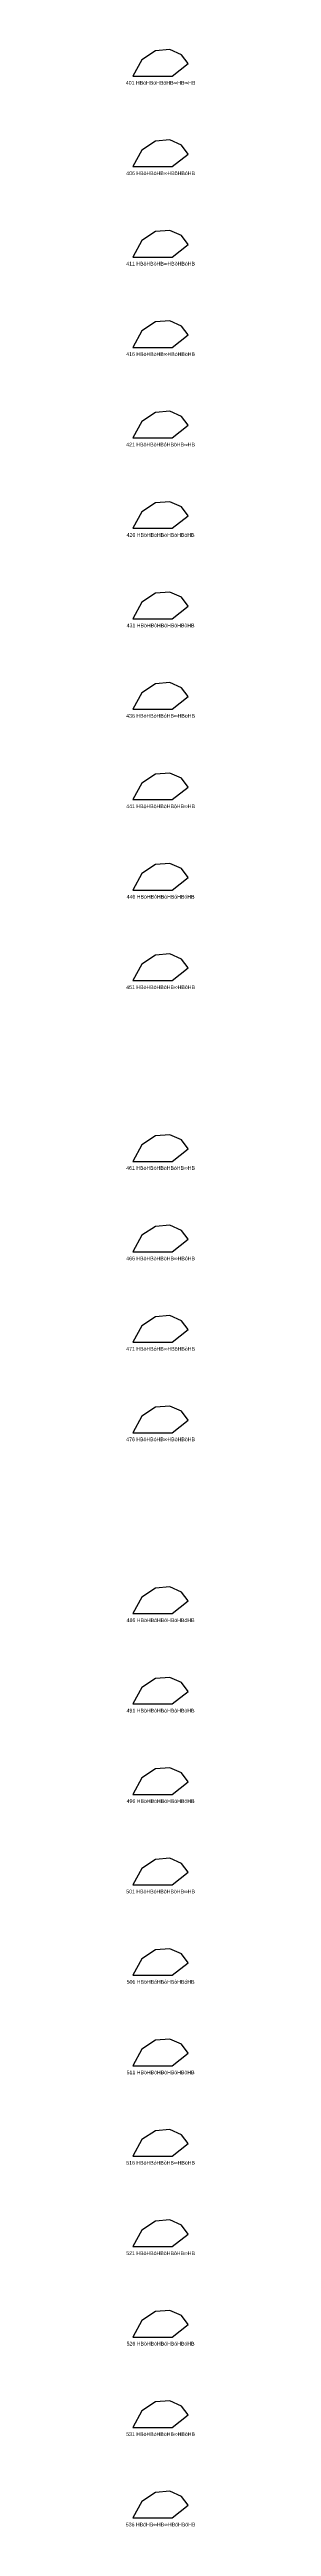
# Model space of a CAD drawing. Header units: millimetres. Extents: x 122552 to 1654769, y -10280102 to 62068.
# Drawn here: x 1399007 to 1419442, y -5862752 to -5132869 of the extents above; entities that cross this region are included whole.
import ezdxf
from ezdxf.enums import TextEntityAlignment as Align

# ---------------------------------------------------------------- set-up
doc = ezdxf.new("R2010")
doc.units = ezdxf.units.MM
doc.styles.add('Arial', font='arial_0.ttf')

msp = doc.modelspace()

# ---------------------------------------------------------------- linework, layer by layer
for points in [[(1412010, -5132869), (1407754, -5133206), (1403681, -5135854), (1401045, -5140711), (1412632, -5140711), (1417450, -5137007), (1415439, -5134392)], [(1412010, -5159517), (1407754, -5159855), (1403681, -5162502), (1401045, -5167360), (1412632, -5167360), (1417450, -5163655), (1415439, -5161041)], [(1412010, -5186166), (1407754, -5186504), (1403681, -5189151), (1401045, -5194009), (1412632, -5194009), (1417450, -5190304), (1415439, -5187689)], [(1412010, -5212815), (1407754, -5213152), (1403681, -5215800), (1401045, -5220657), (1412632, -5220657), (1417450, -5216953), (1415439, -5214338)], [(1412010, -5239463), (1407754, -5239801), (1403681, -5242448), (1401045, -5247306), (1412632, -5247306), (1417450, -5243601), (1415439, -5240987)], [(1412010, -5266112), (1407754, -5266450), (1403681, -5269097), (1401045, -5273955), (1412632, -5273955), (1417450, -5270250), (1415439, -5267635)], [(1412010, -5292761), (1407754, -5293098), (1403681, -5295746), (1401045, -5300603), (1412632, -5300603), (1417450, -5296899), (1415439, -5294284)], [(1412010, -5319409), (1407754, -5319747), (1403681, -5322394), (1401045, -5327252), (1412632, -5327252), (1417450, -5323547), (1415439, -5320933)], [(1412010, -5346058), (1407754, -5346396), (1403681, -5349043), (1401045, -5353901), (1412632, -5353901), (1417450, -5350196), (1415439, -5347581)], [(1412010, -5372707), (1407754, -5373044), (1403681, -5375692), (1401045, -5380549), (1412632, -5380549), (1417450, -5376845), (1415439, -5374230)], [(1412010, -5399355), (1407754, -5399693), (1403681, -5402340), (1401045, -5407198), (1412632, -5407198), (1417450, -5403493), (1415439, -5400879)], [(1412010, -5452653), (1407754, -5452990), (1403681, -5455638), (1401045, -5460495), (1412632, -5460495), (1417450, -5456791), (1415439, -5454176)], [(1412010, -5479301), (1407754, -5479639), (1403681, -5482286), (1401045, -5487144), (1412632, -5487144), (1417450, -5483439), (1415439, -5480825)], [(1412010, -5505950), (1407754, -5506288), (1403681, -5508935), (1401045, -5513793), (1412632, -5513793), (1417450, -5510088), (1415439, -5507473)], [(1412010, -5532599), (1407754, -5532936), (1403681, -5535584), (1401045, -5540441), (1412632, -5540441), (1417450, -5536737), (1415439, -5534122)], [(1412010, -5585896), (1407754, -5586234), (1403681, -5588881), (1401045, -5593739), (1412632, -5593739), (1417450, -5590034), (1415439, -5587419)], [(1412010, -5612545), (1407754, -5612882), (1403681, -5615530), (1401045, -5620387), (1412632, -5620387), (1417450, -5616683), (1415439, -5614068)], [(1412010, -5639193), (1407754, -5639531), (1403681, -5642178), (1401045, -5647036), (1412632, -5647036), (1417450, -5643331), (1415439, -5640717)], [(1412010, -5665842), (1407754, -5666180), (1403681, -5668827), (1401045, -5673685), (1412632, -5673685), (1417450, -5669980), (1415439, -5667365)], [(1412010, -5692491), (1407754, -5692828), (1403681, -5695476), (1401045, -5700333), (1412632, -5700333), (1417450, -5696629), (1415439, -5694014)], [(1412010, -5719139), (1407754, -5719477), (1403681, -5722124), (1401045, -5726982), (1412632, -5726982), (1417450, -5723277), (1415439, -5720663)], [(1412010, -5745788), (1407754, -5746126), (1403681, -5748773), (1401045, -5753631), (1412632, -5753631), (1417450, -5749926), (1415439, -5747311)], [(1412010, -5772437), (1407754, -5772774), (1403681, -5775422), (1401045, -5780279), (1412632, -5780279), (1417450, -5776575), (1415439, -5773960)], [(1412010, -5799085), (1407754, -5799423), (1403681, -5802070), (1401045, -5806928), (1412632, -5806928), (1417450, -5803223), (1415439, -5800609)], [(1412010, -5825734), (1407754, -5826072), (1403681, -5828719), (1401045, -5833577), (1412632, -5833577), (1417450, -5829872), (1415439, -5827257)], [(1412010, -5852383), (1407754, -5852720), (1403681, -5855368), (1401045, -5860225), (1412632, -5860225), (1417450, -5856521), (1415439, -5853906)]]:
    msp.add_lwpolyline(points, close=True)

# ---------------------------------------------------------------- texts
at = {"style": 'Arial'}
for s, p in [('401 HBöHBöHBöHB∞HB∞HB', (1409247, -5142672)), ('406 HBöHBòHB∞HBöHBóHB', (1409247, -5169321)), ('411 HBöHBòHB∞HBòHBòHB', (1409247, -5195969)), ('416 HBöHBòHB∞HBóHBöHB', (1409247, -5222618)), ('421 HBöHBòHBóHBöHB∞HB', (1409247, -5249267)), ('426 HBöHBòHBóHBòHBóHB', (1409247, -5275915)), ('431 HBöHBòHBóHBóHBòHB', (1409247, -5302564)), ('436 HBöHBòHBóHB∞HBöHB', (1409247, -5329213)), ('441 HBöHBòHBòHBòHB∞HB', (1409247, -5355861)), ('446 HBöHBòHBòHBóHBóHB', (1409247, -5382510)), ('451 HBöHBòHBòHB∞HBòHB', (1409247, -5409159)), ('461 HBöHBòHBöHBóHB∞HB', (1409247, -5462456)), ('466 HBöHBòHBöHB∞HBóHB', (1409247, -5489105)), ('471 HBöHBóHB∞HBöHBòHB', (1409247, -5515753)), ('476 HBöHBóHB∞HBòHBöHB', (1409247, -5542402)), ('486 HBöHBóHBóHBöHBóHB', (1409247, -5595699)), ('491 HBöHBóHBóHBòHBòHB', (1409247, -5622348)), ('496 HBöHBóHBóHBóHBöHB', (1409247, -5648997)), ('501 HBöHBóHBòHBöHB∞HB', (1409247, -5675645)), ('506 HBöHBóHBòHBòHBóHB', (1409247, -5702294)), ('511 HBöHBóHBòHBóHBòHB', (1409247, -5728943)), ('516 HBöHBóHBòHB∞HBöHB', (1409247, -5755591)), ('521 HBöHBóHBöHBòHB∞HB', (1409247, -5782240)), ('526 HBöHBóHBöHBóHBóHB', (1409247, -5808889)), ('531 HBöHBóHBöHB∞HBòHB', (1409247, -5835537)), ('536 HBöHB∞HB∞HBöHBöHB', (1409247, -5862186))]:
    msp.add_text(s, height=1100, dxfattribs=at).set_placement(p, align=Align.MIDDLE_CENTER)

doc.saveas('drawing.dxf')
